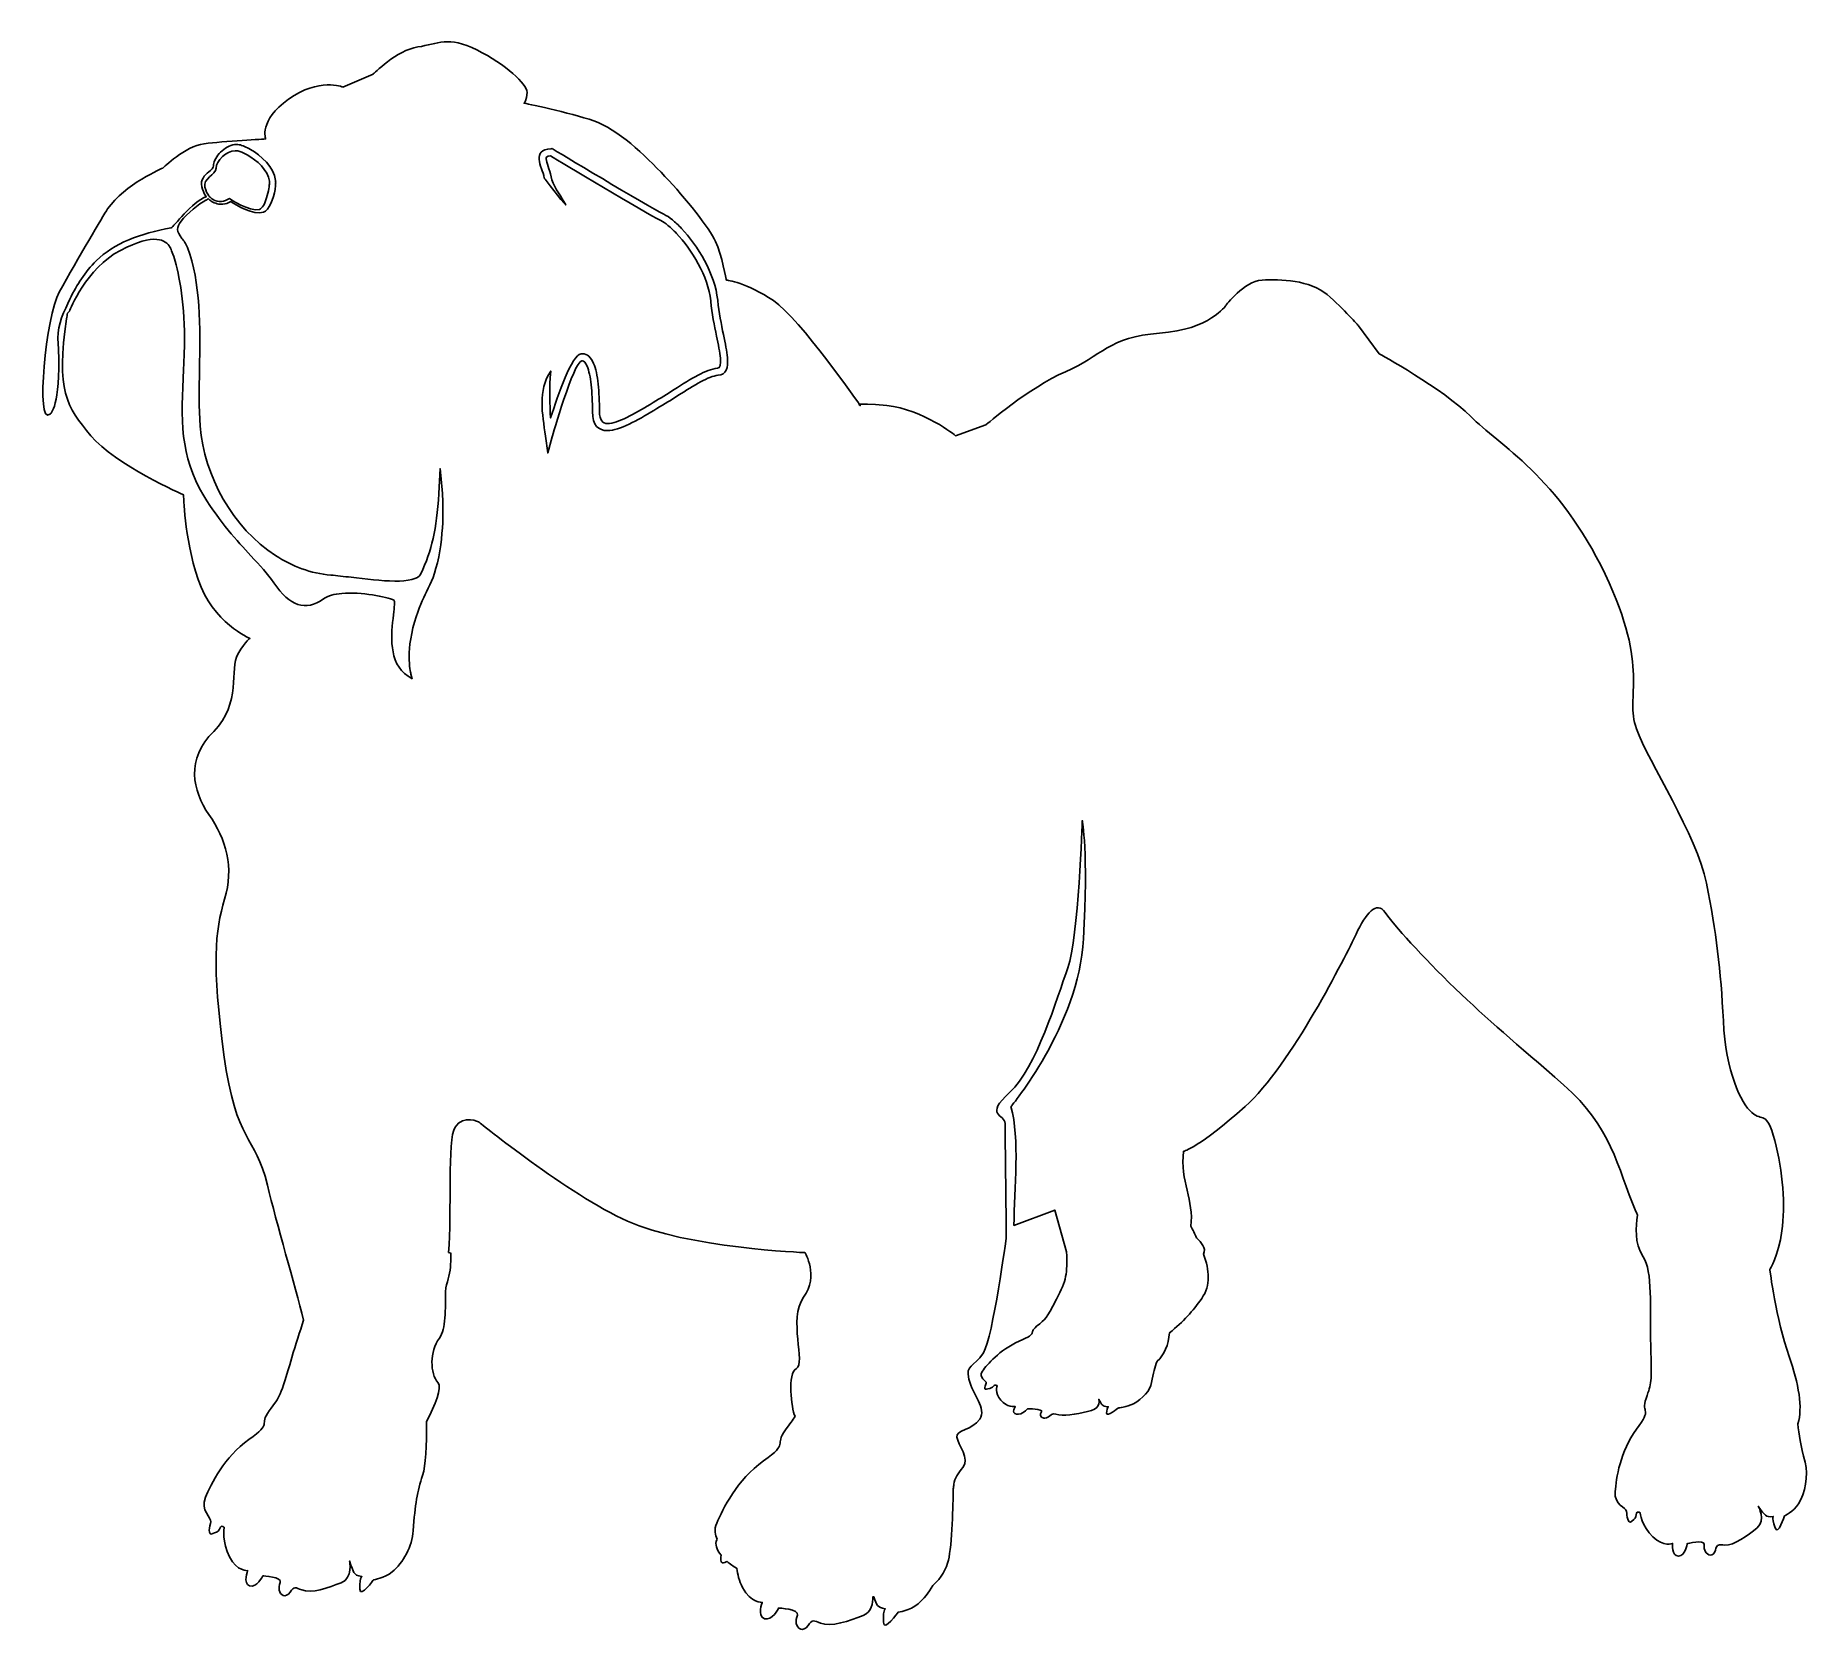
# Model space of a CAD drawing. Header units: centimetres. Extents: x -9.7 to 9.6, y -8.7 to 8.7.
import ezdxf

# ---------------------------------------------------------------- set-up
doc = ezdxf.new("R2010")
doc.units = ezdxf.units.CM
doc.header["$MEASUREMENT"] = 0
doc.layers.add('Camada 1', color=7, linetype='Continuous')

msp = doc.modelspace()

# ---------------------------------------------------------------- linework, layer by layer
at = {"layer": 'Camada 1'}
for points, knots in [([(-6.01987, 8.30546), (-6.01987, 8.30546), (-5.75627, 8.56943), (-5.53219, 8.60238), (-5.53219, 8.60238), (-5.30811, 8.63535), (-5.20273, 8.72785), (-4.88645, 8.56941), (-4.88645, 8.56941), (-4.57014, 8.41114), (-4.3395, 8.19992), (-4.3395, 8.10755), (-4.3395, 8.10755), (-4.3395, 8.01518), (-4.37239, 7.98873), (-4.37239, 7.98873), (-4.37239, 7.98873), (-4.37239, 7.98873), (-3.87439, 7.88872), (-3.61116, 7.79648), (-3.61116, 7.79648), (-3.34798, 7.7044), (-3.05834, 7.42799), (-2.83463, 7.19106), (-2.83463, 7.19106), (-2.61085, 6.95426), (-2.34758, 6.62509), (-2.28181, 6.48039), (-2.28181, 6.48039), (-2.21603, 6.33553), (-2.16333, 6.05912), (-2.16333, 6.05912), (-2.16333, 6.05912), (-2.16333, 6.05912), (-1.93962, 6.03282), (-1.65006, 5.83534), (-1.65006, 5.83534), (-1.3605, 5.63801), (-0.70238, 4.69038), (-0.70238, 4.69038), (-0.70238, 4.69038), (-0.70238, 4.69038), (-0.80768, 4.72986), (-0.41282, 4.69038), (-0.41282, 4.69038), (-0.01801, 4.6509), (0.33741, 4.36134), (0.33741, 4.36134), (0.33741, 4.36134), (0.33741, 4.36134), (0.66645, 4.47974), (0.66645, 4.47974), (0.66645, 4.47974), (0.66645, 4.47974), (1.14032, 4.88783), (1.53513, 5.05886), (1.53513, 5.05886), (1.92994, 5.22989), (2.00887, 5.44052), (2.56169, 5.48013), (2.56169, 5.48013), (3.11454, 5.51961), (3.28567, 5.78271), (3.28567, 5.78271), (3.28567, 5.78271), (3.28567, 5.78271), (3.48316, 6.04597), (3.68048, 6.05912), (3.68048, 6.05912), (3.87797, 6.07227), (4.20697, 6.05912), (4.39128, 5.90124), (4.39128, 5.90124), (4.57546, 5.74323), (4.73349, 5.55905), (4.73349, 5.55905), (4.73349, 5.55905), (4.73349, 5.55905), (4.95711, 5.25634), (4.95711, 5.25634), (4.95711, 5.25634), (4.95711, 5.25634), (5.65479, 4.87455), (5.95753, 4.57184), (5.95753, 4.57184), (6.26021, 4.26913), (6.92281, 3.90615), (7.4233, 2.85229), (7.4233, 2.85229), (7.92392, 1.79843), (7.63407, 1.5349), (7.76588, 1.16613), (7.76588, 1.16613), (7.89759, 0.79735), (8.42453, 0.00691), (8.52989, -0.52003), (8.52989, -0.52003), (8.63527, -1.04697), (8.68793, -1.46851), (8.71423, -2.02175), (8.71423, -2.02175), (8.74069, -2.57499), (8.90576, -2.91718), (9.02432, -3.02256), (9.02432, -3.02256), (9.14272, -3.12781), (9.18217, -2.98295), (9.2744, -3.32527), (9.2744, -3.32527), (9.36634, -3.66746), (9.39267, -4.03594), (9.35333, -4.31235), (9.35333, -4.31235), (9.31372, -4.58876), (9.22162, -4.73349), (9.22162, -4.73349), (9.22162, -4.73349), (9.22162, -4.73349), (9.2874, -5.27313), (9.43225, -5.68123), (9.43225, -5.68123), (9.53835, -5.98029), (9.58076, -6.24397), (9.52843, -6.41526), (9.52843, -6.41526), (9.53692, -6.53125), (9.56013, -6.65135), (9.60624, -6.83523), (9.60624, -6.83523), (9.64371, -6.98403), (9.60878, -7.17048), (9.53295, -7.29058), (9.53295, -7.29058), (9.47935, -7.3753), (9.38074, -7.42187), (9.38074, -7.42187), (9.38074, -7.42187), (9.38074, -7.42187), (9.31242, -7.64126), (9.27975, -7.55199), (9.27975, -7.55199), (9.23038, -7.4179), (9.27112, -7.42795), (9.25684, -7.4288), (9.25684, -7.4288), (9.16828, -7.4356), (9.17522, -7.42057), (9.09473, -7.31691), (9.09473, -7.31691), (9.09473, -7.31691), (9.18384, -7.46616), (9.082, -7.55017), (9.082, -7.55017), (8.98043, -7.63449), (8.83133, -7.74779), (8.73005, -7.73972), (8.73005, -7.73972), (8.66541, -7.73477), (8.64462, -7.72599), (8.62681, -7.79544), (8.62681, -7.79544), (8.6166, -7.83449), (8.59059, -7.84949), (8.57233, -7.84793), (8.57233, -7.84793), (8.52182, -7.84409), (8.50031, -7.79319), (8.50356, -7.73419), (8.50356, -7.73419), (8.50681, -7.67532), (8.3187, -7.72511), (8.3187, -7.72511), (8.3187, -7.72511), (8.3187, -7.72511), (8.29944, -7.86148), (8.22393, -7.85965), (8.22393, -7.85965), (8.14839, -7.85767), (8.15942, -7.72215), (8.15942, -7.72215), (8.15942, -7.72215), (8.15942, -7.72215), (8.06237, -7.76403), (7.94371, -7.64875), (7.94371, -7.64875), (7.82489, -7.53347), (7.80367, -7.38451), (7.80367, -7.38451), (7.80367, -7.38451), (7.80367, -7.38451), (7.77044, -7.3684), (7.76761, -7.39329), (7.76761, -7.39329), (7.76041, -7.45708), (7.74837, -7.44507), (7.71528, -7.47801), (7.71528, -7.47801), (7.66887, -7.52384), (7.66168, -7.4135), (7.65813, -7.37207), (7.65813, -7.37207), (7.65443, -7.33048), (7.52004, -7.30018), (7.53306, -7.15691), (7.53306, -7.15691), (7.54565, -7.01332), (7.5868, -6.71683), (7.7669, -6.47521), (7.7669, -6.47521), (7.94698, -6.23359), (7.81201, -6.32059), (7.8717, -6.13951), (7.8717, -6.13951), (7.93142, -5.95875), (7.93451, -5.99185), (7.92263, -5.56589), (7.92263, -5.56589), (7.91104, -5.13996), (7.94515, -4.76031), (7.8386, -4.59368), (7.8386, -4.59368), (7.73901, -4.43776), (7.76293, -4.27115), (7.77748, -4.13973), (7.77748, -4.13973), (7.77182, -4.12756), (7.76616, -4.11496), (7.76065, -4.10168), (7.76065, -4.10168), (7.55002, -3.60151), (7.49739, -3.1804), (6.9709, -2.71979), (6.9709, -2.71979), (6.44451, -2.25907), (6.1418, -2.00896), (5.78633, -1.66677), (5.78633, -1.66677), (5.43099, -1.32458), (5.11513, -0.96925), (5.02301, -0.83754), (5.02301, -0.83754), (4.9308, -0.70599), (4.8124, -0.85069), (4.70715, -1.07447), (4.70715, -1.07447), (4.60179, -1.29825), (3.99635, -2.50915), (3.49613, -2.95658), (3.49613, -2.95658), (2.99609, -3.40415), (2.82507, -3.4436), (2.82507, -3.4436), (2.82507, -3.4436), (2.78419, -3.76938), (2.93966, -3.98142), (2.904, -4.25952), (2.904, -4.25952), (2.904, -4.25952), (2.904, -4.25968), (2.904, -4.25968), (2.904, -4.25968), (2.92522, -4.30225), (2.94617, -4.34469), (2.96612, -4.38671), (2.96612, -4.38671), (3.0166, -4.44233), (3.07404, -4.49691), (3.04264, -4.56649), (3.04264, -4.56649), (3.10603, -4.74204), (3.12329, -4.90643), (3.02243, -5.04943), (3.02243, -5.04943), (2.92297, -5.19016), (2.82352, -5.29981), (2.67146, -5.424), (2.67146, -5.424), (2.65844, -5.55685), (2.61516, -5.66689), (2.53663, -5.73494), (2.53663, -5.73494), (2.5089, -5.7973), (2.49237, -5.86395), (2.47609, -5.96748), (2.47609, -5.96748), (2.46294, -6.05122), (2.37748, -6.14472), (2.27733, -6.19722), (2.27733, -6.19722), (2.20661, -6.23426), (2.10956, -6.24474), (2.10956, -6.24474), (2.10956, -6.24474), (2.10956, -6.24474), (1.98592, -6.35071), (1.98507, -6.29893), (1.98507, -6.29893), (1.9838, -6.22114), (2.01521, -6.23218), (2.00277, -6.23075), (2.00277, -6.23075), (1.92596, -6.22157), (1.93641, -6.21464), (1.89966, -6.1486), (1.89966, -6.1486), (1.89966, -6.1486), (1.92993, -6.23996), (1.81888, -6.26983), (1.81888, -6.26983), (1.70783, -6.29968), (1.54797, -6.33828), (1.46508, -6.31962), (1.46508, -6.31962), (1.4119, -6.30774), (1.39706, -6.30009), (1.36097, -6.33417), (1.36097, -6.33417), (1.34073, -6.3533), (1.31414, -6.35753), (1.2993, -6.35412), (1.2993, -6.35412), (1.25787, -6.34478), (1.25501, -6.31496), (1.27554, -6.28438), (1.27554, -6.28438), (1.29591, -6.25385), (1.12221, -6.25326), (1.12221, -6.25326), (1.12221, -6.25326), (1.12221, -6.25326), (1.0649, -6.32229), (1.00182, -6.31054), (1.00182, -6.31054), (0.93856, -6.29882), (0.98864, -6.22892), (0.98864, -6.22892), (0.98864, -6.22892), (0.98864, -6.22892), (0.89432, -6.23715), (0.82881, -6.15933), (0.82881, -6.15933), (0.76319, -6.08165), (0.79005, -6.00002), (0.79005, -6.00002), (0.79005, -6.00002), (0.79005, -6.00002), (0.76671, -5.98674), (0.75679, -5.99946), (0.75679, -5.99946), (0.73163, -6.03214), (0.72512, -6.02409), (0.6872, -6.03682), (0.6872, -6.03682), (0.63444, -6.05434), (0.6613, -5.9951), (0.67093, -5.97274), (0.67093, -5.97274), (0.68027, -5.95022), (0.57602, -5.91514), (0.62989, -5.84132), (0.62989, -5.84132), (0.68365, -5.76747), (0.80758, -5.61698), (1.03222, -5.51525), (1.03222, -5.51525), (1.25669, -5.41354), (1.11681, -5.44013), (1.22148, -5.35314), (1.22148, -5.35314), (1.32615, -5.2663), (1.31879, -5.28424), (1.43677, -5.05794), (1.43677, -5.05794), (1.54879, -4.84334), (1.55673, -4.78563), (1.54824, -4.53933), (1.54824, -4.53933), (1.54824, -4.53933), (1.41952, -4.08581), (1.41952, -4.08581), (1.41952, -4.08581), (1.41952, -4.08581), (0.97364, -4.25316), (0.97364, -4.25316), (0.97364, -4.25316), (0.9742, -3.8507), (1.04196, -3.30751), (0.94067, -2.95699), (0.94067, -2.95699), (0.94067, -2.95699), (1.67992, -2.07431), (1.7327, -1.12597), (1.7327, -1.12597), (1.78533, -0.17736), (1.71942, 0.16271), (1.71942, 0.16271), (1.71942, 0.16271), (1.71942, 0.16271), (1.67981, -1.11396), (1.56141, -1.44299), (1.56141, -1.44299), (1.44298, -1.77203), (1.2192, -2.53545), (0.92964, -2.79872), (0.92964, -2.79872), (0.64011, -3.06195), (0.87688, -3.03565), (0.87688, -3.14091), (0.87688, -3.14091), (0.87688, -3.24617), (0.89019, -4.3781), (0.89019, -4.3781), (0.89019, -4.3781), (0.89019, -4.3781), (0.74533, -5.47056), (0.64011, -5.64159), (0.64011, -5.64159), (0.53483, -5.81278), (0.44262, -5.76012), (0.48223, -5.93128), (0.48223, -5.93128), (0.52155, -6.10231), (0.67956, -6.24703), (0.60063, -6.36557), (0.60063, -6.36557), (0.52157, -6.4841), (0.3374, -6.4841), (0.35055, -6.56306), (0.35055, -6.56306), (0.3637, -6.64202), (0.49528, -6.79999), (0.41633, -6.8921), (0.41633, -6.8921), (0.35931, -6.95859), (0.32976, -7.01135), (0.31759, -7.07514), (0.31759, -7.07514), (0.31592, -7.09297), (0.31391, -7.10993), (0.3118, -7.12607), (0.3118, -7.12607), (0.31135, -7.13554), (0.31109, -7.14533), (0.31109, -7.15533), (0.31109, -7.15533), (0.31109, -7.26058), (0.29781, -7.74763), (0.25849, -7.9055), (0.25849, -7.9055), (0.23711, -7.99067), (0.1852, -8.09873), (0.08831, -8.18022), (0.08831, -8.18022), (0.04494, -8.25915), (-0.01072, -8.32945), (-0.07134, -8.3798), (-0.07134, -8.3798), (-0.16244, -8.45547), (-0.29018, -8.47203), (-0.29018, -8.47203), (-0.29018, -8.47203), (-0.29018, -8.47203), (-0.44671, -8.69354), (-0.45102, -8.58122), (-0.45102, -8.58122), (-0.45761, -8.41276), (-0.41543, -8.43877), (-0.43192, -8.43453), (-0.43192, -8.43453), (-0.51905, -8.41344), (-0.52217, -8.39974), (-0.55413, -8.3051), (-0.55413, -8.3051), (-0.55413, -8.3051), (-0.56672, -8.30539), (-0.56672, -8.30539), (-0.56672, -8.30539), (-0.56423, -8.36902), (-0.57669, -8.46933), (-0.67232, -8.5074), (-0.67232, -8.5074), (-0.8171, -8.56481), (-1.02604, -8.63797), (-1.13664, -8.59212), (-1.13664, -8.59212), (-1.20757, -8.56286), (-1.22782, -8.54542), (-1.2733, -8.61702), (-1.2733, -8.61702), (-1.29875, -8.65718), (-1.33349, -8.66454), (-1.35336, -8.65618), (-1.35336, -8.65618), (-1.40866, -8.63343), (-1.41419, -8.56834), (-1.38916, -8.50341), (-1.38916, -8.50341), (-1.36405, -8.43848), (-1.59363, -8.42589), (-1.59363, -8.42589), (-1.59363, -8.42589), (-1.59363, -8.42589), (-1.66486, -8.57202), (-1.74902, -8.54244), (-1.74902, -8.54244), (-1.83318, -8.51289), (-1.77146, -8.36448), (-1.77146, -8.36448), (-1.77146, -8.36448), (-1.77146, -8.36448), (-1.89552, -8.37623), (-1.98704, -8.20351), (-1.98704, -8.20351), (-2.02601, -8.12982), (-2.04292, -8.05553), (-2.04943, -7.99486), (-2.04943, -7.99486), (-2.08904, -7.97121), (-2.12502, -7.94507), (-2.15622, -7.91763), (-2.15622, -7.91763), (-2.16336, -7.92017), (-2.17165, -7.92358), (-2.18149, -7.9285), (-2.18149, -7.9285), (-2.22803, -7.952), (-2.22837, -7.90135), (-2.22033, -7.8514), (-2.22033, -7.8514), (-2.27034, -7.78891), (-2.29126, -7.72694), (-2.2687, -7.68167), (-2.2687, -7.68167), (-2.26759, -7.67955), (-2.26629, -7.67715), (-2.26476, -7.67471), (-2.26476, -7.67471), (-2.28688, -7.63002), (-2.30011, -7.57359), (-2.26934, -7.50128), (-2.26934, -7.50128), (-2.20301, -7.34483), (-2.0486, -7.0267), (-1.75835, -6.82088), (-1.75835, -6.82088), (-1.46821, -6.61506), (-1.65141, -6.66374), (-1.51843, -6.48224), (-1.51843, -6.48224), (-1.46985, -6.41588), (-1.44019, -6.37868), (-1.41524, -6.33497), (-1.41524, -6.33497), (-1.45442, -6.24729), (-1.50358, -5.86449), (-1.40003, -5.81274), (-1.40003, -5.81274), (-1.29473, -5.76011), (-1.49218, -5.2731), (-1.32103, -5.03611), (-1.32103, -5.03611), (-1.14995, -4.79933), (-1.30796, -4.54922), (-1.30796, -4.54922), (-1.30796, -4.54922), (-1.30796, -4.54922), (-2.59778, -4.49662), (-3.24267, -4.2069), (-3.24267, -4.2069), (-3.88764, -3.91747), (-4.86166, -3.12772), (-4.86166, -3.12772), (-4.86166, -3.12772), (-4.86166, -3.12772), (-5.03274, -3.03564), (-5.12489, -3.18035), (-5.12489, -3.18035), (-5.2112, -3.316), (-5.15892, -4.12118), (-5.19519, -4.54708), (-5.19519, -4.54708), (-5.19519, -4.54708), (-5.17093, -4.55486), (-5.17093, -4.55486), (-5.17093, -4.55486), (-5.17014, -4.63339), (-5.17064, -4.71401), (-5.19199, -4.80653), (-5.19199, -4.80653), (-5.20112, -4.84598), (-5.21295, -4.8877), (-5.22636, -4.93215), (-5.22636, -4.93215), (-5.23329, -5.18282), (-5.21943, -5.37842), (-5.29595, -5.48367), (-5.29595, -5.48367), (-5.40125, -5.62856), (-5.40125, -5.86533), (-5.3091, -5.97072), (-5.3091, -5.97072), (-5.2642, -6.02194), (-5.34257, -6.2112), (-5.43464, -6.39212), (-5.43464, -6.39212), (-5.43689, -6.65324), (-5.44263, -6.87279), (-5.47877, -6.97931), (-5.47877, -6.97931), (-5.53769, -7.15314), (-5.56158, -7.29742), (-5.5809, -7.58346), (-5.5809, -7.58346), (-5.5922, -7.75094), (-5.69136, -7.93345), (-5.8109, -8.03272), (-5.8109, -8.03272), (-5.89528, -8.10286), (-6.01376, -8.11802), (-6.01376, -8.11802), (-6.01376, -8.11802), (-6.01376, -8.11802), (-6.15875, -8.32344), (-6.16277, -8.21946), (-6.16277, -8.21946), (-6.16886, -8.0633), (-6.12959, -8.08719), (-6.14502, -8.08349), (-6.14502, -8.08349), (-6.23945, -8.0606), (-6.22733, -8.04729), (-6.27594, -7.91233), (-6.27594, -7.91233), (-6.27594, -7.91233), (-6.23379, -8.09764), (-6.36788, -8.15098), (-6.36788, -8.15098), (-6.50197, -8.20416), (-6.69565, -8.27192), (-6.7982, -8.22948), (-6.7982, -8.22948), (-6.86398, -8.20233), (-6.88258, -8.18619), (-6.92472, -8.25268), (-6.92472, -8.25268), (-6.94843, -8.28988), (-6.9806, -8.29652), (-6.99899, -8.28903), (-6.99899, -8.28903), (-7.05019, -8.26781), (-7.05543, -8.20756), (-7.03222, -8.14732), (-7.03222, -8.14732), (-7.00896, -8.08721), (-7.22164, -8.07543), (-7.22164, -8.07543), (-7.22164, -8.07543), (-7.22164, -8.07543), (-7.28771, -8.21082), (-7.36579, -8.18351), (-7.36579, -8.18351), (-7.44374, -8.15607), (-7.38659, -8.0186), (-7.38659, -8.0186), (-7.38659, -8.0186), (-7.38659, -8.0186), (-7.50153, -8.02947), (-7.58619, -7.86935), (-7.58619, -7.86935), (-7.67107, -7.7092), (-7.64292, -7.54709), (-7.64292, -7.54709), (-7.64292, -7.54709), (-7.64292, -7.54709), (-7.67226, -7.51896), (-7.68351, -7.54399), (-7.68351, -7.54399), (-7.71243, -7.60791), (-7.72079, -7.59151), (-7.76654, -7.61458), (-7.76654, -7.61458), (-7.83012, -7.64654), (-7.80049, -7.52941), (-7.79017, -7.48485), (-7.79017, -7.48485), (-7.7799, -7.44043), (-7.90971, -7.36364), (-7.84803, -7.21863), (-7.84803, -7.21863), (-7.78643, -7.07364), (-7.64335, -6.77871), (-7.37437, -6.58802), (-7.37437, -6.58802), (-7.10545, -6.39718), (-7.27507, -6.44216), (-7.15186, -6.27412), (-7.15186, -6.27412), (-7.02872, -6.10579), (-7.03692, -6.14127), (-6.90545, -5.69399), (-6.90545, -5.69399), (-6.86322, -5.55027), (-6.81761, -5.41321), (-6.77702, -5.28632), (-6.77702, -5.28632), (-6.87264, -4.90368), (-7.07386, -4.22627), (-7.17225, -3.81304), (-7.17225, -3.81304), (-7.30396, -3.2598), (-7.51473, -3.36518), (-7.64641, -2.3904), (-7.64641, -2.3904), (-7.77817, -1.4156), (-7.74401, -1.03497), (-7.63876, -0.69275), (-7.63876, -0.69275), (-7.53346, -0.35043), (-7.62553, -0.03457), (-7.80984, 0.22869), (-7.80984, 0.22869), (-7.9941, 0.49179), (-8.05987, 0.83414), (-7.75721, 1.13685), (-7.75721, 1.13685), (-7.45442, 1.43956), (-7.5861, 1.82119), (-7.49395, 1.97923), (-7.49395, 1.97923), (-7.4018, 2.13708), (-7.36232, 2.15023), (-7.36232, 2.15023), (-7.36232, 2.15023), (-7.36232, 2.15023), (-7.77036, 2.32139), (-7.92829, 2.79515), (-7.92829, 2.79515), (-8.08617, 3.26902), (-8.08617, 3.71646), (-8.08617, 3.71646), (-8.08617, 3.71646), (-8.08617, 3.71646), (-8.83637, 4.04563), (-9.09971, 4.36151), (-9.09971, 4.36151), (-9.36294, 4.67737), (-9.48142, 4.86155), (-9.36294, 5.63815), (-9.36294, 5.63815), (-9.35976, 5.65866), (-9.35659, 5.6786), (-9.35347, 5.69813), (-9.35347, 5.69813), (-9.35347, 5.69813), (-9.33289, 5.7212), (-9.33289, 5.7212), (-9.33289, 5.7212), (-9.33289, 5.7212), (-9.33048, 5.7239), (-9.33048, 5.7239), (-9.33048, 5.7239), (-9.33048, 5.7239), (-9.32921, 5.72715), (-9.32921, 5.72715), (-9.32921, 5.72715), (-9.32865, 5.72855), (-9.14977, 6.18999), (-8.77478, 6.38393), (-8.77478, 6.38393), (-8.58764, 6.48085), (-8.46286, 6.50998), (-8.37891, 6.5036), (-8.37891, 6.5036), (-8.30004, 6.49765), (-8.25852, 6.45934), (-8.23498, 6.41803), (-8.23498, 6.41803), (-8.23498, 6.41803), (-8.23469, 6.41761), (-8.23469, 6.41761), (-8.23469, 6.41761), (-8.23469, 6.41761), (-8.23469, 6.41761), (-8.23469, 6.41761), (-8.23469, 6.41761), (-8.22789, 6.40557), (-8.2194, 6.38649), (-8.21, 6.36102), (-8.21, 6.36102), (-8.21, 6.36102), (-8.20987, 6.36089), (-8.20987, 6.36089), (-8.20987, 6.36089), (-8.20032, 6.33528), (-8.18979, 6.30289), (-8.17889, 6.26413), (-8.17889, 6.26413), (-8.12301, 6.06511), (-8.06078, 5.70861), (-8.07967, 5.25723), (-8.07967, 5.25723), (-8.08208, 5.19894), (-8.08475, 5.14095), (-8.0874, 5.08464), (-8.0874, 5.08464), (-8.11301, 4.54031), (-8.13174, 4.14084), (-7.86616, 3.70629), (-7.86616, 3.70629), (-7.68828, 3.41504), (-7.50567, 3.21811), (-7.35139, 3.05163), (-7.35139, 3.05163), (-7.25408, 2.94667), (-7.16798, 2.85388), (-7.10228, 2.75768), (-7.10228, 2.75768), (-7.01423, 2.62909), (-6.92871, 2.55088), (-6.84037, 2.52143), (-6.84037, 2.52143), (-6.75004, 2.49129), (-6.65873, 2.51196), (-6.56113, 2.5817), (-6.56113, 2.5817), (-6.53488, 2.60051), (-6.50411, 2.61297), (-6.47321, 2.62186), (-6.47321, 2.62186), (-6.47321, 2.62186), (-6.47321, 2.62173), (-6.47321, 2.62173), (-6.47321, 2.62173), (-6.43834, 2.63176), (-6.39966, 2.63827), (-6.35899, 2.64181), (-6.35899, 2.64181), (-6.35899, 2.64181), (-6.35899, 2.64181), (-6.35899, 2.64181), (-6.35899, 2.64181), (-6.14547, 2.66078), (-5.87456, 2.60363), (-5.79096, 2.56656), (-5.79096, 2.56656), (-5.79096, 2.56656), (-5.79096, 2.56656), (-5.79096, 2.56656), (-5.79096, 2.56656), (-5.77895, 2.56119), (-5.78657, 2.4961), (-5.79705, 2.40657), (-5.79705, 2.40657), (-5.8211, 2.20133), (-5.85851, 1.88203), (-5.63565, 1.73876), (-5.63565, 1.73876), (-5.63565, 1.73876), (-5.59271, 1.71116), (-5.59271, 1.71116), (-5.59271, 1.71116), (-5.59271, 1.71116), (-5.60586, 1.76037), (-5.60586, 1.76037), (-5.60586, 1.76037), (-5.60599, 1.76108), (-5.67015, 1.97907), (-5.56646, 2.32888), (-5.56646, 2.32888), (-5.51921, 2.48858), (-5.47515, 2.57799), (-5.43483, 2.6599), (-5.43483, 2.6599), (-5.38525, 2.76063), (-5.34106, 2.85045), (-5.30278, 3.0414), (-5.30278, 3.0414), (-5.23319, 3.38922), (-5.26304, 3.7303), (-5.26309, 3.73143), (-5.26309, 3.73143), (-5.26309, 3.73143), (-5.28727, 4.00374), (-5.28727, 4.00374), (-5.28727, 4.00374), (-5.28727, 4.00374), (-5.3024, 3.73072), (-5.3024, 3.73072), (-5.3024, 3.73072), (-5.31343, 3.53326), (-5.33267, 3.37864), (-5.36407, 3.24143), (-5.36407, 3.24143), (-5.39532, 3.10464), (-5.43881, 2.98455), (-5.49808, 2.85612), (-5.49808, 2.85612), (-5.49808, 2.85612), (-5.4985, 2.85527), (-5.4985, 2.85527), (-5.4985, 2.85527), (-5.55679, 2.7329), (-5.94586, 2.7796), (-6.25762, 2.81709), (-6.25762, 2.81709), (-6.33853, 2.82669), (-6.41444, 2.8359), (-6.47879, 2.84127), (-6.47879, 2.84127), (-6.47879, 2.84127), (-6.47881, 2.84123), (-6.47881, 2.84123), (-6.47881, 2.84123), (-6.47881, 2.84123), (-6.48058, 2.84136), (-6.48058, 2.84136), (-6.48058, 2.84136), (-6.58972, 2.85057), (-6.69502, 2.87433), (-6.79546, 2.91039), (-6.79546, 2.91039), (-6.89619, 2.94661), (-6.99231, 2.99514), (-7.08277, 3.05369), (-7.08277, 3.05369), (-7.5491, 3.35598), (-7.86623, 3.92663), (-7.90541, 4.46445), (-7.90541, 4.46445), (-7.92033, 4.66913), (-7.91568, 4.87553), (-7.91277, 5.08051), (-7.91277, 5.08051), (-7.90597, 5.54295), (-7.89877, 6.04058), (-8.04496, 6.41388), (-8.04496, 6.41388), (-8.06195, 6.45717), (-8.08541, 6.48786), (-8.10587, 6.51461), (-8.10587, 6.51461), (-8.16392, 6.59044), (-8.16675, 6.63246), (-8.11399, 6.70191), (-8.11399, 6.70191), (-8.05033, 6.78568), (-7.91658, 6.89273), (-7.8448, 6.92995), (-7.8448, 6.92995), (-7.83837, 6.9332), (-7.82599, 6.93828), (-7.81665, 6.94538), (-7.81665, 6.94538), (-7.80689, 6.9362), (-7.79614, 6.92784), (-7.78405, 6.92019), (-7.78405, 6.92019), (-7.78405, 6.92019), (-7.78397, 6.92032), (-7.78397, 6.92032), (-7.78397, 6.92032), (-7.74005, 6.89288), (-7.69867, 6.8837), (-7.65956, 6.88709), (-7.65956, 6.88709), (-7.62852, 6.88979), (-7.59958, 6.90024), (-7.57214, 6.91537), (-7.57214, 6.91537), (-7.51308, 6.87746), (-7.32423, 6.76472), (-7.21448, 6.79895), (-7.21448, 6.79895), (-7.15095, 6.8189), (-7.10534, 6.94945), (-7.08901, 7.0489), (-7.08901, 7.0489), (-7.08597, 7.06771), (-7.08377, 7.08539), (-7.08271, 7.10081), (-7.08271, 7.10081), (-7.08271, 7.10081), (-7.08271, 7.10094), (-7.08271, 7.10094), (-7.08271, 7.10094), (-7.0816, 7.11721), (-7.0816, 7.13179), (-7.08279, 7.14338), (-7.08279, 7.14338), (-7.08279, 7.14338), (-7.08279, 7.1438), (-7.08279, 7.1438), (-7.08279, 7.1438), (-7.08279, 7.1438), (-7.08284, 7.14478), (-7.08284, 7.14478), (-7.08284, 7.14478), (-7.08284, 7.14478), (-7.08286, 7.14481), (-7.08286, 7.14481), (-7.08286, 7.14481), (-7.09985, 7.29208), (-7.24066, 7.41797), (-7.35813, 7.4853), (-7.35813, 7.4853), (-7.38033, 7.49803), (-7.40234, 7.50893), (-7.42298, 7.51755), (-7.42298, 7.51755), (-7.44412, 7.5266), (-7.46322, 7.53298), (-7.47907, 7.53636), (-7.47907, 7.53636), (-7.47907, 7.53636), (-7.47912, 7.53637), (-7.47912, 7.53637), (-7.47912, 7.53637), (-7.47912, 7.53637), (-7.47976, 7.5365), (-7.47976, 7.5365), (-7.47976, 7.5365), (-7.48968, 7.53848), (-7.49971, 7.53962), (-7.50961, 7.53962), (-7.50961, 7.53962), (-7.56314, 7.53962), (-7.62058, 7.51091), (-7.66635, 7.47117), (-7.66635, 7.47117), (-7.66635, 7.47117), (-7.66635, 7.47101), (-7.66635, 7.47101), (-7.66635, 7.47101), (-7.71167, 7.43156), (-7.74713, 7.37978), (-7.75702, 7.33353), (-7.75702, 7.33353), (-7.759, 7.32419), (-7.76006, 7.31498), (-7.76006, 7.30636), (-7.76006, 7.30636), (-7.76006, 7.30636), (-7.75992, 7.30636), (-7.75992, 7.30636), (-7.75992, 7.30636), (-7.75992, 7.28358), (-7.78524, 7.2618), (-7.81112, 7.23961), (-7.81112, 7.23961), (-7.85872, 7.19886), (-7.90775, 7.15687), (-7.88639, 7.07649), (-7.88639, 7.07649), (-7.87692, 7.04085), (-7.86538, 7.01101), (-7.84961, 6.98568), (-7.84961, 6.98568), (-7.84564, 6.97946), (-7.84154, 6.97351), (-7.83715, 6.96785), (-7.83715, 6.96785), (-7.83715, 6.96785), (-7.84247, 6.96629), (-7.84247, 6.96629), (-7.84247, 6.96629), (-7.84247, 6.96629), (-7.84253, 6.96629), (-7.84253, 6.96629), (-7.84253, 6.96629), (-7.98554, 6.92258), (-8.20424, 6.63244), (-8.22086, 6.62977), (-8.22086, 6.62977), (-8.22086, 6.62977), (-8.22091, 6.62977), (-8.22091, 6.62977), (-8.22091, 6.62977), (-8.55659, 6.57177), (-8.85329, 6.45649), (-9.03683, 6.27216), (-9.03683, 6.27216), (-9.16825, 6.14045), (-9.24776, 6.01768), (-9.32726, 5.85105), (-9.32726, 5.85105), (-9.38539, 5.72939), (-9.4654, 5.57324), (-9.45733, 5.42737), (-9.45733, 5.42737), (-9.41899, 4.73649), (-9.52128, 4.61653), (-9.5456, 4.59547), (-9.5456, 4.59547), (-9.70297, 4.45897), (-9.58838, 5.6755), (-9.44474, 5.92841), (-9.44474, 5.92841), (-9.23582, 6.29634), (-8.96923, 6.75664), (-8.91526, 6.83572), (-8.91526, 6.83572), (-8.73116, 7.10591), (-8.30984, 7.28332), (-8.30984, 7.28332), (-8.30984, 7.28332), (-8.30984, 7.28332), (-8.07296, 7.52012), (-7.86232, 7.54658), (-7.86232, 7.54658), (-7.65176, 7.57288), (-7.1911, 7.59921), (-7.1911, 7.59921), (-7.1911, 7.59921), (-7.1911, 7.59921), (-7.27003, 7.79654), (-6.94099, 8.0335), (-6.94099, 8.0335), (-6.61195, 8.27043), (-6.34872, 8.16521), (-6.34872, 8.16521), (-6.34872, 8.16521), (-6.34872, 8.16521), (-6.01987, 8.30546), (-6.01987, 8.30546), (-6.01987, 8.30546), (-6.01987, 8.30546), (-6.01987, 8.30546), (-6.01987, 8.30546)], [0, 0, 0, 0, 0.00353357, 0.00353357, 0.00353357, 0.00353357, 0.00706714, 0.00706714, 0.00706714, 0.00706714, 0.01060071, 0.01060071, 0.01060071, 0.01060071, 0.01413428, 0.01413428, 0.01413428, 0.01413428, 0.01766784, 0.01766784, 0.01766784, 0.01766784, 0.02120141, 0.02120141, 0.02120141, 0.02120141, 0.02473498, 0.02473498, 0.02473498, 0.02473498, 0.02826855, 0.02826855, 0.02826855, 0.02826855, 0.03180212, 0.03180212, 0.03180212, 0.03180212, 0.03533569, 0.03533569, 0.03533569, 0.03533569, 0.03886926, 0.03886926, 0.03886926, 0.03886926, 0.04240283, 0.04240283, 0.04240283, 0.04240283, 0.0459364, 0.0459364, 0.0459364, 0.0459364, 0.04946996, 0.04946996, 0.04946996, 0.04946996, 0.05300353, 0.05300353, 0.05300353, 0.05300353, 0.0565371, 0.0565371, 0.0565371, 0.0565371, 0.06007067, 0.06007067, 0.06007067, 0.06007067, 0.06360424, 0.06360424, 0.06360424, 0.06360424, 0.06713781, 0.06713781, 0.06713781, 0.06713781, 0.07067138, 0.07067138, 0.07067138, 0.07067138, 0.07420495, 0.07420495, 0.07420495, 0.07420495, 0.07773852, 0.07773852, 0.07773852, 0.07773852, 0.08127208, 0.08127208, 0.08127208, 0.08127208, 0.08480565, 0.08480565, 0.08480565, 0.08480565, 0.08833922, 0.08833922, 0.08833922, 0.08833922, 0.09187279, 0.09187279, 0.09187279, 0.09187279, 0.09540636, 0.09540636, 0.09540636, 0.09540636, 0.09893993, 0.09893993, 0.09893993, 0.09893993, 0.1024735, 0.1024735, 0.1024735, 0.1024735, 0.10600707, 0.10600707, 0.10600707, 0.10600707, 0.10954064, 0.10954064, 0.10954064, 0.10954064, 0.1130742, 0.1130742, 0.1130742, 0.1130742, 0.11660777, 0.11660777, 0.11660777, 0.11660777, 0.12014134, 0.12014134, 0.12014134, 0.12014134, 0.12367491, 0.12367491, 0.12367491, 0.12367491, 0.12720848, 0.12720848, 0.12720848, 0.12720848, 0.13074205, 0.13074205, 0.13074205, 0.13074205, 0.13427562, 0.13427562, 0.13427562, 0.13427562, 0.13780919, 0.13780919, 0.13780919, 0.13780919, 0.14134276, 0.14134276, 0.14134276, 0.14134276, 0.14487633, 0.14487633, 0.14487633, 0.14487633, 0.14840989, 0.14840989, 0.14840989, 0.14840989, 0.15194346, 0.15194346, 0.15194346, 0.15194346, 0.15547703, 0.15547703, 0.15547703, 0.15547703, 0.1590106, 0.1590106, 0.1590106, 0.1590106, 0.16254417, 0.16254417, 0.16254417, 0.16254417, 0.16607774, 0.16607774, 0.16607774, 0.16607774, 0.16961131, 0.16961131, 0.16961131, 0.16961131, 0.17314488, 0.17314488, 0.17314488, 0.17314488, 0.17667845, 0.17667845, 0.17667845, 0.17667845, 0.18021201, 0.18021201, 0.18021201, 0.18021201, 0.18374558, 0.18374558, 0.18374558, 0.18374558, 0.18727915, 0.18727915, 0.18727915, 0.18727915, 0.19081272, 0.19081272, 0.19081272, 0.19081272, 0.19434629, 0.19434629, 0.19434629, 0.19434629, 0.19787986, 0.19787986, 0.19787986, 0.19787986, 0.20141343, 0.20141343, 0.20141343, 0.20141343, 0.204947, 0.204947, 0.204947, 0.204947, 0.20848057, 0.20848057, 0.20848057, 0.20848057, 0.21201413, 0.21201413, 0.21201413, 0.21201413, 0.2155477, 0.2155477, 0.2155477, 0.2155477, 0.21908127, 0.21908127, 0.21908127, 0.21908127, 0.22261484, 0.22261484, 0.22261484, 0.22261484, 0.22614841, 0.22614841, 0.22614841, 0.22614841, 0.22968198, 0.22968198, 0.22968198, 0.22968198, 0.23321555, 0.23321555, 0.23321555, 0.23321555, 0.23674912, 0.23674912, 0.23674912, 0.23674912, 0.24028269, 0.24028269, 0.24028269, 0.24028269, 0.24381625, 0.24381625, 0.24381625, 0.24381625, 0.24734982, 0.24734982, 0.24734982, 0.24734982, 0.25088339, 0.25088339, 0.25088339, 0.25088339, 0.25441696, 0.25441696, 0.25441696, 0.25441696, 0.25795053, 0.25795053, 0.25795053, 0.25795053, 0.2614841, 0.2614841, 0.2614841, 0.2614841, 0.26501767, 0.26501767, 0.26501767, 0.26501767, 0.26855124, 0.26855124, 0.26855124, 0.26855124, 0.27208481, 0.27208481, 0.27208481, 0.27208481, 0.27561837, 0.27561837, 0.27561837, 0.27561837, 0.27915194, 0.27915194, 0.27915194, 0.27915194, 0.28268551, 0.28268551, 0.28268551, 0.28268551, 0.28621908, 0.28621908, 0.28621908, 0.28621908, 0.28975265, 0.28975265, 0.28975265, 0.28975265, 0.29328622, 0.29328622, 0.29328622, 0.29328622, 0.29681979, 0.29681979, 0.29681979, 0.29681979, 0.30035336, 0.30035336, 0.30035336, 0.30035336, 0.30388693, 0.30388693, 0.30388693, 0.30388693, 0.30742049, 0.30742049, 0.30742049, 0.30742049, 0.31095406, 0.31095406, 0.31095406, 0.31095406, 0.31448763, 0.31448763, 0.31448763, 0.31448763, 0.3180212, 0.3180212, 0.3180212, 0.3180212, 0.32155477, 0.32155477, 0.32155477, 0.32155477, 0.32508834, 0.32508834, 0.32508834, 0.32508834, 0.32862191, 0.32862191, 0.32862191, 0.32862191, 0.33215548, 0.33215548, 0.33215548, 0.33215548, 0.33568905, 0.33568905, 0.33568905, 0.33568905, 0.33922261, 0.33922261, 0.33922261, 0.33922261, 0.34275618, 0.34275618, 0.34275618, 0.34275618, 0.34628975, 0.34628975, 0.34628975, 0.34628975, 0.34982332, 0.34982332, 0.34982332, 0.34982332, 0.35335689, 0.35335689, 0.35335689, 0.35335689, 0.35689046, 0.35689046, 0.35689046, 0.35689046, 0.36042403, 0.36042403, 0.36042403, 0.36042403, 0.3639576, 0.3639576, 0.3639576, 0.3639576, 0.36749117, 0.36749117, 0.36749117, 0.36749117, 0.37102473, 0.37102473, 0.37102473, 0.37102473, 0.3745583, 0.3745583, 0.3745583, 0.3745583, 0.37809187, 0.37809187, 0.37809187, 0.37809187, 0.38162544, 0.38162544, 0.38162544, 0.38162544, 0.38515901, 0.38515901, 0.38515901, 0.38515901, 0.38869258, 0.38869258, 0.38869258, 0.38869258, 0.39222615, 0.39222615, 0.39222615, 0.39222615, 0.39575972, 0.39575972, 0.39575972, 0.39575972, 0.39929329, 0.39929329, 0.39929329, 0.39929329, 0.40282686, 0.40282686, 0.40282686, 0.40282686, 0.40636042, 0.40636042, 0.40636042, 0.40636042, 0.40989399, 0.40989399, 0.40989399, 0.40989399, 0.41342756, 0.41342756, 0.41342756, 0.41342756, 0.41696113, 0.41696113, 0.41696113, 0.41696113, 0.4204947, 0.4204947, 0.4204947, 0.4204947, 0.42402827, 0.42402827, 0.42402827, 0.42402827, 0.42756184, 0.42756184, 0.42756184, 0.42756184, 0.43109541, 0.43109541, 0.43109541, 0.43109541, 0.43462898, 0.43462898, 0.43462898, 0.43462898, 0.43816254, 0.43816254, 0.43816254, 0.43816254, 0.44169611, 0.44169611, 0.44169611, 0.44169611, 0.44522968, 0.44522968, 0.44522968, 0.44522968, 0.44876325, 0.44876325, 0.44876325, 0.44876325, 0.45229682, 0.45229682, 0.45229682, 0.45229682, 0.45583039, 0.45583039, 0.45583039, 0.45583039, 0.45936396, 0.45936396, 0.45936396, 0.45936396, 0.46289753, 0.46289753, 0.46289753, 0.46289753, 0.4664311, 0.4664311, 0.4664311, 0.4664311, 0.46996466, 0.46996466, 0.46996466, 0.46996466, 0.47349823, 0.47349823, 0.47349823, 0.47349823, 0.4770318, 0.4770318, 0.4770318, 0.4770318, 0.48056537, 0.48056537, 0.48056537, 0.48056537, 0.48409894, 0.48409894, 0.48409894, 0.48409894, 0.48763251, 0.48763251, 0.48763251, 0.48763251, 0.49116608, 0.49116608, 0.49116608, 0.49116608, 0.49469965, 0.49469965, 0.49469965, 0.49469965, 0.49823322, 0.49823322, 0.49823322, 0.49823322, 0.50176678, 0.50176678, 0.50176678, 0.50176678, 0.50530035, 0.50530035, 0.50530035, 0.50530035, 0.50883392, 0.50883392, 0.50883392, 0.50883392, 0.51236749, 0.51236749, 0.51236749, 0.51236749, 0.51590106, 0.51590106, 0.51590106, 0.51590106, 0.51943463, 0.51943463, 0.51943463, 0.51943463, 0.5229682, 0.5229682, 0.5229682, 0.5229682, 0.52650177, 0.52650177, 0.52650177, 0.52650177, 0.53003534, 0.53003534, 0.53003534, 0.53003534, 0.5335689, 0.5335689, 0.5335689, 0.5335689, 0.53710247, 0.53710247, 0.53710247, 0.53710247, 0.54063604, 0.54063604, 0.54063604, 0.54063604, 0.54416961, 0.54416961, 0.54416961, 0.54416961, 0.54770318, 0.54770318, 0.54770318, 0.54770318, 0.55123675, 0.55123675, 0.55123675, 0.55123675, 0.55477032, 0.55477032, 0.55477032, 0.55477032, 0.55830389, 0.55830389, 0.55830389, 0.55830389, 0.56183746, 0.56183746, 0.56183746, 0.56183746, 0.56537102, 0.56537102, 0.56537102, 0.56537102, 0.56890459, 0.56890459, 0.56890459, 0.56890459, 0.57243816, 0.57243816, 0.57243816, 0.57243816, 0.57597173, 0.57597173, 0.57597173, 0.57597173, 0.5795053, 0.5795053, 0.5795053, 0.5795053, 0.58303887, 0.58303887, 0.58303887, 0.58303887, 0.58657244, 0.58657244, 0.58657244, 0.58657244, 0.59010601, 0.59010601, 0.59010601, 0.59010601, 0.59363958, 0.59363958, 0.59363958, 0.59363958, 0.59717314, 0.59717314, 0.59717314, 0.59717314, 0.60070671, 0.60070671, 0.60070671, 0.60070671, 0.60424028, 0.60424028, 0.60424028, 0.60424028, 0.60777385, 0.60777385, 0.60777385, 0.60777385, 0.61130742, 0.61130742, 0.61130742, 0.61130742, 0.61484099, 0.61484099, 0.61484099, 0.61484099, 0.61837456, 0.61837456, 0.61837456, 0.61837456, 0.62190813, 0.62190813, 0.62190813, 0.62190813, 0.6254417, 0.6254417, 0.6254417, 0.6254417, 0.62897527, 0.62897527, 0.62897527, 0.62897527, 0.63250883, 0.63250883, 0.63250883, 0.63250883, 0.6360424, 0.6360424, 0.6360424, 0.6360424, 0.63957597, 0.63957597, 0.63957597, 0.63957597, 0.64310954, 0.64310954, 0.64310954, 0.64310954, 0.64664311, 0.64664311, 0.64664311, 0.64664311, 0.65017668, 0.65017668, 0.65017668, 0.65017668, 0.65371025, 0.65371025, 0.65371025, 0.65371025, 0.65724382, 0.65724382, 0.65724382, 0.65724382, 0.66077739, 0.66077739, 0.66077739, 0.66077739, 0.66431095, 0.66431095, 0.66431095, 0.66431095, 0.66784452, 0.66784452, 0.66784452, 0.66784452, 0.67137809, 0.67137809, 0.67137809, 0.67137809, 0.67491166, 0.67491166, 0.67491166, 0.67491166, 0.67844523, 0.67844523, 0.67844523, 0.67844523, 0.6819788, 0.6819788, 0.6819788, 0.6819788, 0.68551237, 0.68551237, 0.68551237, 0.68551237, 0.68904594, 0.68904594, 0.68904594, 0.68904594, 0.69257951, 0.69257951, 0.69257951, 0.69257951, 0.69611307, 0.69611307, 0.69611307, 0.69611307, 0.69964664, 0.69964664, 0.69964664, 0.69964664, 0.70318021, 0.70318021, 0.70318021, 0.70318021, 0.70671378, 0.70671378, 0.70671378, 0.70671378, 0.71024735, 0.71024735, 0.71024735, 0.71024735, 0.71378092, 0.71378092, 0.71378092, 0.71378092, 0.71731449, 0.71731449, 0.71731449, 0.71731449, 0.72084806, 0.72084806, 0.72084806, 0.72084806, 0.72438163, 0.72438163, 0.72438163, 0.72438163, 0.72791519, 0.72791519, 0.72791519, 0.72791519, 0.73144876, 0.73144876, 0.73144876, 0.73144876, 0.73498233, 0.73498233, 0.73498233, 0.73498233, 0.7385159, 0.7385159, 0.7385159, 0.7385159, 0.74204947, 0.74204947, 0.74204947, 0.74204947, 0.74558304, 0.74558304, 0.74558304, 0.74558304, 0.74911661, 0.74911661, 0.74911661, 0.74911661, 0.75265018, 0.75265018, 0.75265018, 0.75265018, 0.75618375, 0.75618375, 0.75618375, 0.75618375, 0.75971731, 0.75971731, 0.75971731, 0.75971731, 0.76325088, 0.76325088, 0.76325088, 0.76325088, 0.76678445, 0.76678445, 0.76678445, 0.76678445, 0.77031802, 0.77031802, 0.77031802, 0.77031802, 0.77385159, 0.77385159, 0.77385159, 0.77385159, 0.77738516, 0.77738516, 0.77738516, 0.77738516, 0.78091873, 0.78091873, 0.78091873, 0.78091873, 0.7844523, 0.7844523, 0.7844523, 0.7844523, 0.78798587, 0.78798587, 0.78798587, 0.78798587, 0.79151943, 0.79151943, 0.79151943, 0.79151943, 0.795053, 0.795053, 0.795053, 0.795053, 0.79858657, 0.79858657, 0.79858657, 0.79858657, 0.80212014, 0.80212014, 0.80212014, 0.80212014, 0.80565371, 0.80565371, 0.80565371, 0.80565371, 0.80918728, 0.80918728, 0.80918728, 0.80918728, 0.81272085, 0.81272085, 0.81272085, 0.81272085, 0.81625442, 0.81625442, 0.81625442, 0.81625442, 0.81978799, 0.81978799, 0.81978799, 0.81978799, 0.82332155, 0.82332155, 0.82332155, 0.82332155, 0.82685512, 0.82685512, 0.82685512, 0.82685512, 0.83038869, 0.83038869, 0.83038869, 0.83038869, 0.83392226, 0.83392226, 0.83392226, 0.83392226, 0.83745583, 0.83745583, 0.83745583, 0.83745583, 0.8409894, 0.8409894, 0.8409894, 0.8409894, 0.84452297, 0.84452297, 0.84452297, 0.84452297, 0.84805654, 0.84805654, 0.84805654, 0.84805654, 0.85159011, 0.85159011, 0.85159011, 0.85159011, 0.85512367, 0.85512367, 0.85512367, 0.85512367, 0.85865724, 0.85865724, 0.85865724, 0.85865724, 0.86219081, 0.86219081, 0.86219081, 0.86219081, 0.86572438, 0.86572438, 0.86572438, 0.86572438, 0.86925795, 0.86925795, 0.86925795, 0.86925795, 0.87279152, 0.87279152, 0.87279152, 0.87279152, 0.87632509, 0.87632509, 0.87632509, 0.87632509, 0.87985866, 0.87985866, 0.87985866, 0.87985866, 0.88339223, 0.88339223, 0.88339223, 0.88339223, 0.8869258, 0.8869258, 0.8869258, 0.8869258, 0.89045936, 0.89045936, 0.89045936, 0.89045936, 0.89399293, 0.89399293, 0.89399293, 0.89399293, 0.8975265, 0.8975265, 0.8975265, 0.8975265, 0.90106007, 0.90106007, 0.90106007, 0.90106007, 0.90459364, 0.90459364, 0.90459364, 0.90459364, 0.90812721, 0.90812721, 0.90812721, 0.90812721, 0.91166078, 0.91166078, 0.91166078, 0.91166078, 0.91519435, 0.91519435, 0.91519435, 0.91519435, 0.91872792, 0.91872792, 0.91872792, 0.91872792, 0.92226148, 0.92226148, 0.92226148, 0.92226148, 0.92579505, 0.92579505, 0.92579505, 0.92579505, 0.92932862, 0.92932862, 0.92932862, 0.92932862, 0.93286219, 0.93286219, 0.93286219, 0.93286219, 0.93639576, 0.93639576, 0.93639576, 0.93639576, 0.93992933, 0.93992933, 0.93992933, 0.93992933, 0.9434629, 0.9434629, 0.9434629, 0.9434629, 0.94699647, 0.94699647, 0.94699647, 0.94699647, 0.95053004, 0.95053004, 0.95053004, 0.95053004, 0.9540636, 0.9540636, 0.9540636, 0.9540636, 0.95759717, 0.95759717, 0.95759717, 0.95759717, 0.96113074, 0.96113074, 0.96113074, 0.96113074, 0.96466431, 0.96466431, 0.96466431, 0.96466431, 0.96819788, 0.96819788, 0.96819788, 0.96819788, 0.97173145, 0.97173145, 0.97173145, 0.97173145, 0.97526502, 0.97526502, 0.97526502, 0.97526502, 0.97879859, 0.97879859, 0.97879859, 0.97879859, 0.98233216, 0.98233216, 0.98233216, 0.98233216, 0.98586572, 0.98586572, 0.98586572, 0.98586572, 0.98939929, 0.98939929, 0.98939929, 0.98939929, 0.99293286, 0.99293286, 0.99293286, 0.99293286, 1, 1, 1, 1]), ([(-7.80596, 6.97251), (-7.80731, 6.97619), (-7.8085, 6.97759), (-7.81027, 6.97759), (-7.81027, 6.97759), (-7.82988, 7.00164), (-7.8431, 7.03233), (-7.85356, 7.07165), (-7.85356, 7.07165), (-7.88071, 7.17407), (-7.7327, 7.19968), (-7.7327, 7.28144), (-7.7327, 7.28144), (-7.7327, 7.35854), (-7.61671, 7.47355), (-7.52363, 7.47001), (-7.52363, 7.47001), (-7.51889, 7.47072), (-7.51429, 7.47099), (-7.50971, 7.47099), (-7.50971, 7.47099), (-7.50421, 7.47099), (-7.49881, 7.47057), (-7.49399, 7.46959), (-7.49399, 7.46959), (-7.49399, 7.46959), (-7.49357, 7.46946), (-7.49357, 7.46946), (-7.49357, 7.46946), (-7.49357, 7.46946), (-7.49357, 7.46946), (-7.49357, 7.46946), (-7.49357, 7.46946), (-7.48113, 7.46676), (-7.46613, 7.46168), (-7.44957, 7.45475), (-7.44957, 7.45475), (-7.43253, 7.44755), (-7.41308, 7.43776), (-7.39221, 7.42591), (-7.39221, 7.42591), (-7.28865, 7.36664), (-7.16488, 7.25843), (-7.15096, 7.13706), (-7.15096, 7.13706), (-7.15096, 7.13706), (-7.15096, 7.13706), (-7.15096, 7.13706), (-7.15096, 7.13706), (-7.15096, 7.13706), (-7.15083, 7.13605), (-7.15083, 7.13605), (-7.15083, 7.13605), (-7.15083, 7.13605), (-7.15083, 7.13605), (-7.15083, 7.13605), (-7.15083, 7.13605), (-7.15006, 7.12856), (-7.15019, 7.11808), (-7.15104, 7.10549), (-7.15104, 7.10549), (-7.15104, 7.10549), (-7.15104, 7.10549), (-7.15104, 7.10549), (-7.15104, 7.10549), (-7.15104, 7.10549), (-7.15104, 7.10536), (-7.15104, 7.10536), (-7.15104, 7.10536), (-7.15205, 7.0915), (-7.15387, 7.0761), (-7.15662, 7.0598), (-7.15662, 7.0598), (-7.16194, 7.02699), (-7.17019, 6.99021), (-7.18038, 6.95767), (-7.18038, 6.95767), (-7.18038, 6.95767), (-7.18094, 6.95569), (-7.18094, 6.95569), (-7.18094, 6.95569), (-7.19925, 6.89529), (-7.22592, 6.8411), (-7.25748, 6.8312), (-7.25748, 6.8312), (-7.36641, 6.79725), (-7.58615, 6.94889), (-7.58615, 6.94889), (-7.58615, 6.94889), (-7.64073, 6.91381), (-7.70058, 6.8988), (-7.77075, 6.9428), (-7.77075, 6.9428), (-7.7844, 6.95142), (-7.79599, 6.96119), (-7.80596, 6.97251), (-7.80596, 6.97251), (-7.80596, 6.97251), (-7.80596, 6.97251), (-7.80596, 6.97251)], [0, 0, 0, 0, 0.03846154, 0.03846154, 0.03846154, 0.03846154, 0.07692308, 0.07692308, 0.07692308, 0.07692308, 0.11538462, 0.11538462, 0.11538462, 0.11538462, 0.15384615, 0.15384615, 0.15384615, 0.15384615, 0.19230769, 0.19230769, 0.19230769, 0.19230769, 0.23076923, 0.23076923, 0.23076923, 0.23076923, 0.26923077, 0.26923077, 0.26923077, 0.26923077, 0.30769231, 0.30769231, 0.30769231, 0.30769231, 0.34615385, 0.34615385, 0.34615385, 0.34615385, 0.38461538, 0.38461538, 0.38461538, 0.38461538, 0.42307692, 0.42307692, 0.42307692, 0.42307692, 0.46153846, 0.46153846, 0.46153846, 0.46153846, 0.5, 0.5, 0.5, 0.5, 0.53846154, 0.53846154, 0.53846154, 0.53846154, 0.57692308, 0.57692308, 0.57692308, 0.57692308, 0.61538462, 0.61538462, 0.61538462, 0.61538462, 0.65384615, 0.65384615, 0.65384615, 0.65384615, 0.69230769, 0.69230769, 0.69230769, 0.69230769, 0.73076923, 0.73076923, 0.73076923, 0.73076923, 0.76923077, 0.76923077, 0.76923077, 0.76923077, 0.80769231, 0.80769231, 0.80769231, 0.80769231, 0.84615385, 0.84615385, 0.84615385, 0.84615385, 0.88461538, 0.88461538, 0.88461538, 0.88461538, 0.92307692, 0.92307692, 0.92307692, 0.92307692, 1, 1, 1, 1]), ([(-4.05438, 7.48728), (-4.05142, 7.48559), (-3.02803, 6.86882), (-2.84611, 6.77785), (-2.84611, 6.77785), (-2.84611, 6.77785), (-2.84547, 6.77756), (-2.84547, 6.77756), (-2.84547, 6.77756), (-2.84547, 6.77756), (-2.84542, 6.77757), (-2.84542, 6.77757), (-2.84542, 6.77757), (-2.81719, 6.76341), (-2.78586, 6.74235), (-2.75297, 6.71576), (-2.75297, 6.71576), (-2.72093, 6.68988), (-2.68712, 6.65835), (-2.65288, 6.62241), (-2.65288, 6.62241), (-2.47825, 6.4385), (-2.2885, 6.1324), (-2.25915, 5.83916), (-2.25915, 5.83916), (-2.25915, 5.83916), (-2.25873, 5.83519), (-2.25873, 5.83519), (-2.25873, 5.83519), (-2.2455, 5.7052), (-2.21904, 5.57717), (-2.19586, 5.46443), (-2.19586, 5.46443), (-2.17591, 5.36738), (-2.15816, 5.28139), (-2.15249, 5.21363), (-2.15249, 5.21363), (-2.1431, 5.09991), (-2.16535, 5.02789), (-2.2547, 5.02054), (-2.2547, 5.02054), (-2.2547, 5.02054), (-2.25626, 5.02041), (-2.25626, 5.02041), (-2.25626, 5.02041), (-2.25626, 5.02041), (-2.25626, 5.02054), (-2.25626, 5.02054), (-2.25626, 5.02054), (-2.36059, 5.01094), (-2.5115, 4.91487), (-2.69266, 4.79972), (-2.69266, 4.79972), (-2.76426, 4.75432), (-2.84048, 4.70595), (-2.92274, 4.65727), (-2.92274, 4.65727), (-2.92274, 4.65727), (-2.95626, 4.63732), (-2.95626, 4.63732), (-2.95626, 4.63732), (-3.13329, 4.53252), (-3.32787, 4.41708), (-3.45992, 4.41708), (-3.45992, 4.41708), (-3.56078, 4.41708), (-3.62563, 4.47325), (-3.62563, 4.62459), (-3.62563, 4.62459), (-3.62563, 4.62459), (-3.62573, 4.6246), (-3.62573, 4.6246), (-3.62573, 4.6246), (-3.62573, 4.73099), (-3.62991, 4.83127), (-3.63938, 4.91712), (-3.63938, 4.91712), (-3.64872, 5.00128), (-3.66314, 5.07174), (-3.6838, 5.12011), (-3.6838, 5.12011), (-3.69973, 5.15731), (-3.71746, 5.17895), (-3.73714, 5.17895), (-3.73714, 5.17895), (-3.73714, 5.17895), (-3.73714, 5.17866), (-3.73714, 5.17866), (-3.73714, 5.17866), (-3.73714, 5.17866), (-3.74098, 5.17853), (-3.74098, 5.17853), (-3.74098, 5.17853), (-3.83356, 5.16834), (-4.06293, 4.35314), (-4.06356, 4.35086), (-4.06356, 4.35086), (-4.06356, 4.35086), (-4.11349, 4.17362), (-4.11349, 4.17362), (-4.11349, 4.17362), (-4.11349, 4.17362), (-4.1386, 4.3561), (-4.1386, 4.3561), (-4.1386, 4.3561), (-4.17165, 4.60378), (-4.22311, 4.85021), (-4.08111, 5.06706), (-4.08111, 5.06706), (-4.09908, 4.88315), (-4.09201, 4.69262), (-4.08182, 4.55668), (-4.08182, 4.55668), (-4.00133, 4.81229), (-3.85094, 5.24375), (-3.7494, 5.25505), (-3.7494, 5.25505), (-3.74488, 5.25547), (-3.74077, 5.25576), (-3.73715, 5.25576), (-3.73715, 5.25576), (-3.73715, 5.25576), (-3.73715, 5.25563), (-3.73715, 5.25563), (-3.73715, 5.25563), (-3.68212, 5.25563), (-3.64169, 5.21703), (-3.61317, 5.15011), (-3.61317, 5.15011), (-3.58941, 5.09452), (-3.57314, 5.01684), (-3.56303, 4.92561), (-3.56303, 4.92561), (-3.55306, 4.83578), (-3.54874, 4.73268), (-3.54874, 4.62459), (-3.54874, 4.62459), (-3.54874, 4.62459), (-3.54895, 4.6246), (-3.54895, 4.6246), (-3.54895, 4.6246), (-3.54895, 4.5294), (-3.51408, 4.49416), (-3.45997, 4.49416), (-3.45997, 4.49416), (-3.34879, 4.49416), (-3.16377, 4.6038), (-2.99549, 4.70352), (-2.99549, 4.70352), (-2.99549, 4.70352), (-2.96189, 4.72344), (-2.96189, 4.72344), (-2.96189, 4.72344), (-2.88304, 4.76998), (-2.80616, 4.81893), (-2.73392, 4.86475), (-2.73392, 4.86475), (-2.54437, 4.98527), (-2.38636, 5.0857), (-2.26294, 5.09687), (-2.26294, 5.09687), (-2.26294, 5.09687), (-2.26265, 5.097), (-2.26265, 5.097), (-2.26265, 5.097), (-2.26265, 5.097), (-2.26109, 5.09713), (-2.26109, 5.09713), (-2.26109, 5.09713), (-2.23019, 5.09967), (-2.22376, 5.14097), (-2.22926, 5.20717), (-2.22926, 5.20717), (-2.23463, 5.27197), (-2.25183, 5.35528), (-2.27114, 5.44908), (-2.27114, 5.44908), (-2.29477, 5.56351), (-2.32149, 5.69353), (-2.33522, 5.82762), (-2.33522, 5.82762), (-2.33522, 5.82762), (-2.33556, 5.83156), (-2.33556, 5.83156), (-2.33556, 5.83156), (-2.363, 6.10599), (-2.54294, 6.39499), (-2.70865, 6.56927), (-2.70865, 6.56927), (-2.74061, 6.60293), (-2.77204, 6.63221), (-2.80139, 6.65597), (-2.80139, 6.65597), (-2.82997, 6.67915), (-2.85664, 6.69714), (-2.88005, 6.70889), (-2.88005, 6.70889), (-2.88005, 6.70889), (-2.88005, 6.70902), (-2.88005, 6.70902), (-2.88005, 6.70902), (-2.88005, 6.70902), (-2.88047, 6.70915), (-2.88047, 6.70915), (-2.88047, 6.70915), (-3.05607, 6.79699), (-3.97288, 7.34825), (-4.08305, 7.41461), (-4.08305, 7.41461), (-4.12165, 7.40993), (-4.1325, 7.39791), (-4.13123, 7.3808), (-4.13123, 7.3808), (-4.12967, 7.36043), (-4.11969, 7.33156), (-4.10874, 7.2996), (-4.10874, 7.2996), (-4.09699, 7.2655), (-4.08397, 7.228), (-4.0762, 7.18615), (-4.0762, 7.18615), (-4.0762, 7.18615), (-4.0762, 7.18615), (-4.0762, 7.18615), (-4.0762, 7.18615), (-4.06017, 7.09759), (-3.98193, 6.99023), (-3.93764, 6.9154), (-3.93764, 6.9154), (-3.93764, 6.9154), (-3.91592, 6.87862), (-3.91592, 6.87862), (-3.91592, 6.87862), (-3.95362, 6.91286), (-4.15174, 7.17241), (-4.15174, 7.17241), (-4.15174, 7.17241), (-4.15825, 7.2072), (-4.17047, 7.24258), (-4.18151, 7.2747), (-4.18151, 7.2747), (-4.19418, 7.31148), (-4.20556, 7.34444), (-4.20797, 7.37514), (-4.20797, 7.37514), (-4.21297, 7.44105), (-4.18498, 7.48433), (-4.07711, 7.49256), (-4.07711, 7.49256), (-4.07711, 7.49256), (-4.06489, 7.49354), (-4.06489, 7.49354), (-4.06489, 7.49354), (-4.06489, 7.49354), (-4.05438, 7.48728), (-4.05438, 7.48728), (-4.05438, 7.48728), (-4.05438, 7.48728), (-4.05438, 7.48728), (-4.05438, 7.48728)], [0, 0, 0, 0, 0.01515152, 0.01515152, 0.01515152, 0.01515152, 0.03030303, 0.03030303, 0.03030303, 0.03030303, 0.04545455, 0.04545455, 0.04545455, 0.04545455, 0.06060606, 0.06060606, 0.06060606, 0.06060606, 0.07575758, 0.07575758, 0.07575758, 0.07575758, 0.09090909, 0.09090909, 0.09090909, 0.09090909, 0.10606061, 0.10606061, 0.10606061, 0.10606061, 0.12121212, 0.12121212, 0.12121212, 0.12121212, 0.13636364, 0.13636364, 0.13636364, 0.13636364, 0.15151515, 0.15151515, 0.15151515, 0.15151515, 0.16666667, 0.16666667, 0.16666667, 0.16666667, 0.18181818, 0.18181818, 0.18181818, 0.18181818, 0.1969697, 0.1969697, 0.1969697, 0.1969697, 0.21212121, 0.21212121, 0.21212121, 0.21212121, 0.22727273, 0.22727273, 0.22727273, 0.22727273, 0.24242424, 0.24242424, 0.24242424, 0.24242424, 0.25757576, 0.25757576, 0.25757576, 0.25757576, 0.27272727, 0.27272727, 0.27272727, 0.27272727, 0.28787879, 0.28787879, 0.28787879, 0.28787879, 0.3030303, 0.3030303, 0.3030303, 0.3030303, 0.31818182, 0.31818182, 0.31818182, 0.31818182, 0.33333333, 0.33333333, 0.33333333, 0.33333333, 0.34848485, 0.34848485, 0.34848485, 0.34848485, 0.36363636, 0.36363636, 0.36363636, 0.36363636, 0.37878788, 0.37878788, 0.37878788, 0.37878788, 0.39393939, 0.39393939, 0.39393939, 0.39393939, 0.40909091, 0.40909091, 0.40909091, 0.40909091, 0.42424242, 0.42424242, 0.42424242, 0.42424242, 0.43939394, 0.43939394, 0.43939394, 0.43939394, 0.45454545, 0.45454545, 0.45454545, 0.45454545, 0.46969697, 0.46969697, 0.46969697, 0.46969697, 0.48484848, 0.48484848, 0.48484848, 0.48484848, 0.5, 0.5, 0.5, 0.5, 0.51515152, 0.51515152, 0.51515152, 0.51515152, 0.53030303, 0.53030303, 0.53030303, 0.53030303, 0.54545455, 0.54545455, 0.54545455, 0.54545455, 0.56060606, 0.56060606, 0.56060606, 0.56060606, 0.57575758, 0.57575758, 0.57575758, 0.57575758, 0.59090909, 0.59090909, 0.59090909, 0.59090909, 0.60606061, 0.60606061, 0.60606061, 0.60606061, 0.62121212, 0.62121212, 0.62121212, 0.62121212, 0.63636364, 0.63636364, 0.63636364, 0.63636364, 0.65151515, 0.65151515, 0.65151515, 0.65151515, 0.66666667, 0.66666667, 0.66666667, 0.66666667, 0.68181818, 0.68181818, 0.68181818, 0.68181818, 0.6969697, 0.6969697, 0.6969697, 0.6969697, 0.71212121, 0.71212121, 0.71212121, 0.71212121, 0.72727273, 0.72727273, 0.72727273, 0.72727273, 0.74242424, 0.74242424, 0.74242424, 0.74242424, 0.75757576, 0.75757576, 0.75757576, 0.75757576, 0.77272727, 0.77272727, 0.77272727, 0.77272727, 0.78787879, 0.78787879, 0.78787879, 0.78787879, 0.8030303, 0.8030303, 0.8030303, 0.8030303, 0.81818182, 0.81818182, 0.81818182, 0.81818182, 0.83333333, 0.83333333, 0.83333333, 0.83333333, 0.84848485, 0.84848485, 0.84848485, 0.84848485, 0.86363636, 0.86363636, 0.86363636, 0.86363636, 0.87878788, 0.87878788, 0.87878788, 0.87878788, 0.89393939, 0.89393939, 0.89393939, 0.89393939, 0.90909091, 0.90909091, 0.90909091, 0.90909091, 0.92424242, 0.92424242, 0.92424242, 0.92424242, 0.93939394, 0.93939394, 0.93939394, 0.93939394, 0.95454545, 0.95454545, 0.95454545, 0.95454545, 0.96969697, 0.96969697, 0.96969697, 0.96969697, 1, 1, 1, 1])]:
    msp.add_open_spline(points, degree=3, knots=knots, dxfattribs=at)

doc.saveas('drawing.dxf')
